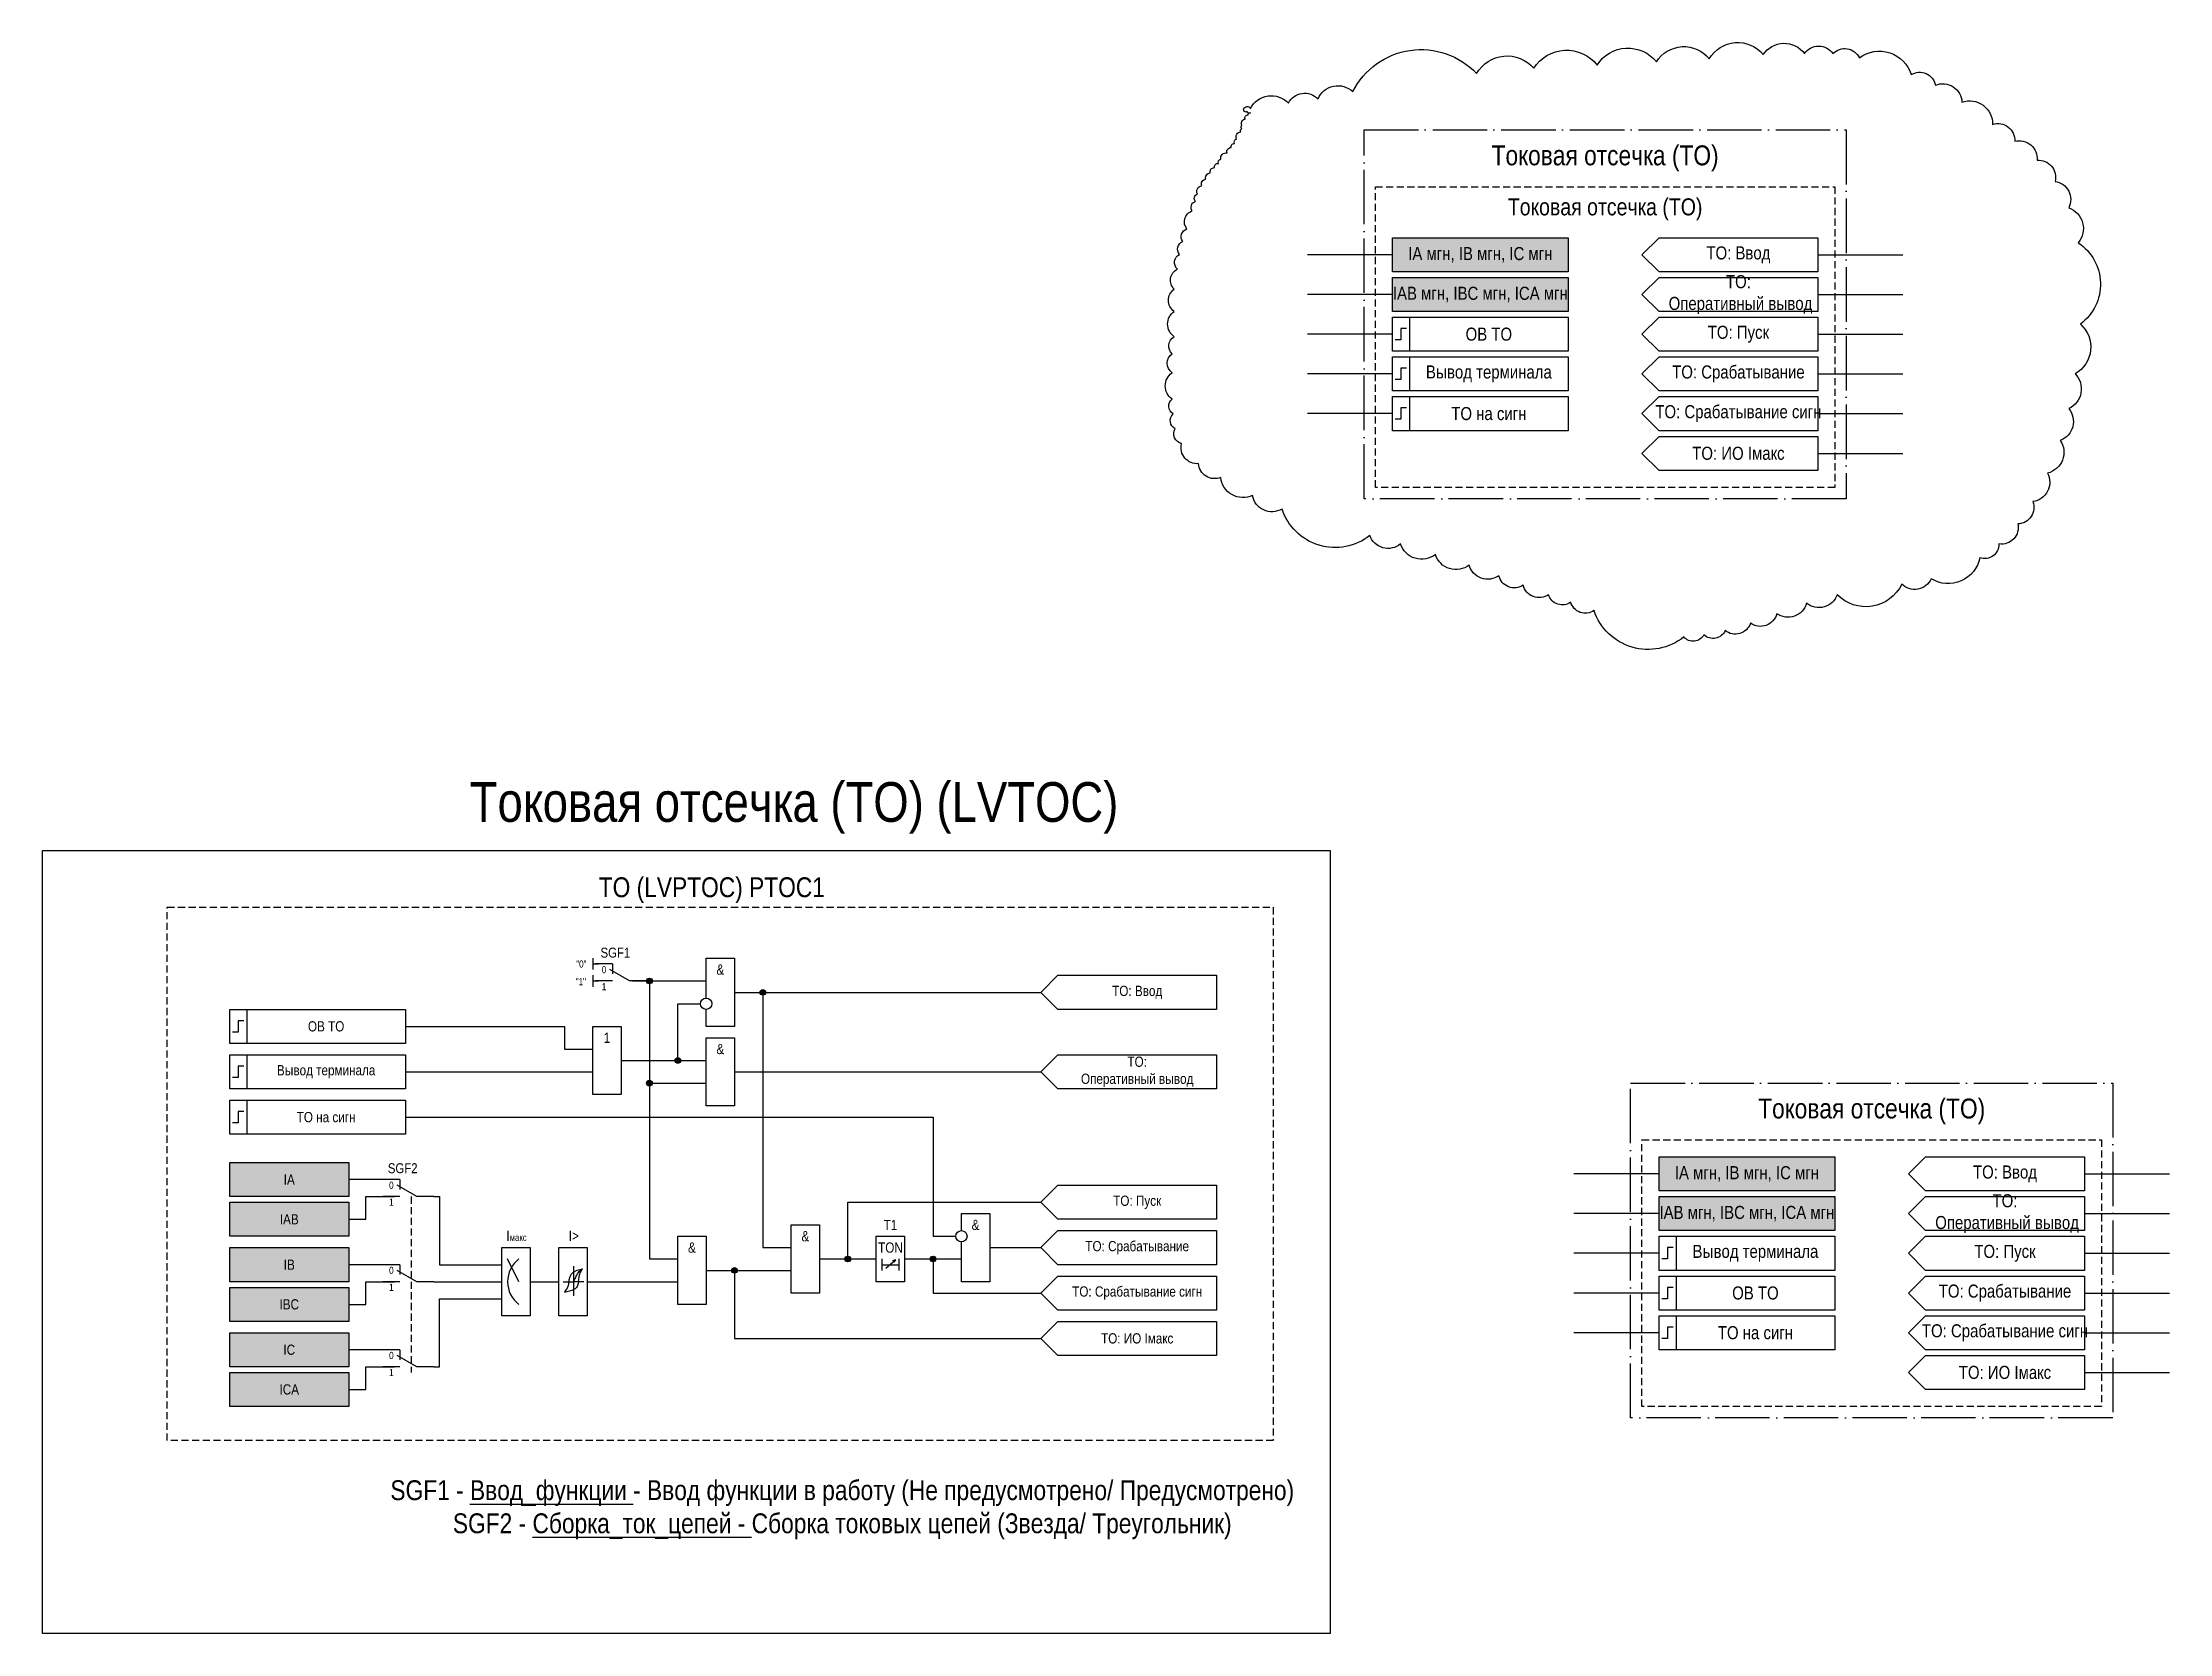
# Model space of a CAD drawing. Header units: millimetres. Extents: x -796 to 375, y -51 to 280.
# Drawn here: x 0 to 375, y 0 to 280.4 of the extents above; entities that cross this region are included whole.
import ezdxf
from ezdxf.enums import TextEntityAlignment as Align

# ---------------------------------------------------------------- set-up
doc = ezdxf.new("R2010")
doc.units = ezdxf.units.MM
doc.linetypes.add('ACAD_ISO04W100', pattern=[30, 24, -3, 0, -3])
doc.linetypes.add('штриховая2', pattern=[0.375, 0.25, -0.125])
doc.layers.add('TEXT', color=7, linetype='Continuous', lineweight=25)
doc.layers.add('Основная', color=7, linetype='Continuous')
doc.styles.add('1.8_Gost_RD', font='ARIALN.TTF', dxfattribs={"height": 1.8})
doc.styles.add('2.5_Gost_RD', font='ARIALN.TTF', dxfattribs={"height": 2.5})
doc.styles.add('3.5_Gost_RD', font='ARIALN.TTF', dxfattribs={"height": 3.5})
doc.styles.add('Вывод', font='ARIALN.TTF', dxfattribs={"height": 2.5})
doc.styles.add('Компонент', font='ARIALN.TTF', dxfattribs={"height": 3.5})

msp = doc.modelspace()

# ---------------------------------------------------------------- texts
at = {"color": 30, "ltscale": 100, "true_color": 0xf7941d, "insert": (275.5, 260), "char_height": 3.5, "width": 85, "attachment_point": 5, "style": '3.5_Gost_RD'}
msp.add_mtext('Токовая отсечка (ТО)', dxfattribs=at)
at = {"color": 30, "ltscale": 100, "style": '3.5_Gost_RD'}
for s, insert, char_height, width, attachment_point in [('Токовая отсечка (ТО)', (275.5, 251), 3, 81, 5), ('{\\C3;Токовая отсечка (ТО) (LVTOC)}', (132.5, 145.5), 7, 189, 5), ('ТО (LVРTOC) {\\C6;РTOC1}', (118, 131), 3.5, 160, 5), ('SGF1 - {\\LВвод_функции} - Ввод функции в работу (Не предусмотрено/ Предусмотрено)\\PSGF2 - {\\LСборка_ток_цепей -} Сборка токовых цепей (Звезда/ Треугольник)', (141, 27), 3.5, 206.7768, 2)]:
    msp.add_mtext(s, dxfattribs=dict(at, insert=insert, char_height=char_height, width=width, attachment_point=attachment_point))
at = {"color": 0, "ltscale": 100, "char_height": 2.3, "width": 31, "attachment_point": 5, "style": '2.5_Gost_RD'}
for s, insert in [('{\\C256;IA мгн, IB мгн, IC мгн}', (253.5, 243)), ('{\\C256;IAB мгн, IBC мгн, ICA мгн}', (253.5, 236))]:
    msp.add_mtext(s, dxfattribs=dict(at, insert=insert))
at = {"ltscale": 100, "attachment_point": 5}
for s, insert, char_height, width, style in [('ТО: Ввод', (299, 243), 2.3, 28, '2.5_Gost_RD'), ('ТО:\\P Оперативный вывод', (299, 236), 2.3, 28, '2.5_Gost_RD'), ('&', (119.5, 117), 1.8, 5, '2.5_Gost_RD'), ('1', (99.5, 105), 1.8, 5, '2.5_Gost_RD'), ('&', (119.5, 103), 1.8, 5, '2.5_Gost_RD'), ('ТО: Ввод', (346, 81), 2.3, 28, '2.5_Gost_RD'), ('{\\C0;IA}', (43.5, 80), 1.8, 21, '1.8_Gost_RD'), ('ТО:\\P Оперативный вывод', (346, 74), 2.3, 28, '2.5_Gost_RD'), ('{\\C0;IAB}', (43.5, 73), 1.8, 21, '1.8_Gost_RD'), ('T1', (149.5, 72), 1.8, 5, '2.5_Gost_RD'), ('&', (164.5, 72), 1.8, 5, '2.5_Gost_RD'), ('&', (114.5, 68), 1.8, 5, '2.5_Gost_RD'), ('&', (134.5, 70), 1.8, 5, '2.5_Gost_RD'), ('TON', (149.5, 68), 1.8, 5, '2.5_Gost_RD'), ('{\\C0;IB}', (43.5, 65), 1.8, 21, '1.8_Gost_RD'), ('{\\C0;IBC}', (43.5, 58), 1.8, 21, '1.8_Gost_RD'), ('{\\C0;IC}', (43.5, 50), 1.8, 21, '1.8_Gost_RD'), ('{\\C0;ICA}', (43.5, 43), 1.8, 21, '1.8_Gost_RD')]:
    msp.add_mtext(s, dxfattribs=dict(at, insert=insert, char_height=char_height, width=width, style=style))
at = {"ltscale": 100, "insert": (94, 115.5), "char_height": 1.25, "attachment_point": 1, "style": '3.5_Gost_RD'}
msp.add_mtext_dynamic_manual_height_columns('"1"', width=2, gutter_width=17.5, heights=[0], dxfattribs=at)
at = {"color": 30, "ltscale": 100, "true_color": 0xef8637, "insert": (322.5, 92), "char_height": 3.5, "width": 85, "attachment_point": 5, "style": '3.5_Gost_RD'}
msp.add_mtext('Токовая отсечка (ТО)', dxfattribs=at)
at = {"color": 1, "ltscale": 100, "char_height": 2.3, "width": 31, "attachment_point": 5, "style": '2.5_Gost_RD'}
for s, insert in [('{\\C256;IA мгн, IB мгн, IC мгн}', (300.5, 81)), ('{\\C256;IAB мгн, IBC мгн, ICA мгн}', (300.5, 74))]:
    msp.add_mtext(s, dxfattribs=dict(at, insert=insert))
at = {"color": 7, "ltscale": 100, "char_height": 1.8, "attachment_point": 1, "style": '1.8_Gost_RD'}
for s, insert in [('\\pi2.7859;I{\\H0.66667x;макс}', (79, 71)), ('\\pi4.7676;I>', (88, 71))]:
    msp.add_mtext_dynamic_manual_height_columns(s, width=11, gutter_width=17.5, heights=[0], dxfattribs=dict(at, insert=insert))
at = {"layer": 'TEXT', "color": 0, "ltscale": 100, "width": 28, "attachment_point": 5, "style": '2.5_Gost_RD'}
for s, insert, char_height in [('{\\C256;ОВ ТО}', (255, 229), 2.3), ('{\\C256;ТО: Пуск}', (299, 229), 2.3), ('{\\C256;Вывод терминала}', (255, 222), 2.3), ('{\\C256;ТО: Срабатывание}', (299, 222), 2.3), ('{\\C256;ТО на сигн}', (255, 215), 2.3), ('{\\C256;ТО: Срабатывание сигн}', (299, 215), 2.3), ('{\\C256;ТО: ИО Iмакс}', (299, 208), 2.3), ('ТО: Ввод', (193, 113), 1.8), ('{\\C256;ОВ ТО}', (50, 107), 1.8), ('ТО:\\P\\pt14.4;Оперативный вывод', (193, 99), 1.8), ('{\\C256;Вывод терминала}', (50, 99), 1.8), ('{\\C256;ТО на сигн}', (50, 91), 1.8), ('{\\C256;ТО: Пуск}', (193, 76), 1.8), ('{\\C256;ТО: Срабатывание}', (193, 68), 1.8), ('{\\C256;Вывод терминала}', (302, 67), 2.3), ('{\\C256;ТО: Пуск}', (346, 67), 2.3), ('{\\C256;ТО: Срабатывание сигн}', (193, 60), 1.8), ('{\\C256;ОВ ТО}', (302, 60), 2.3), ('{\\C256;ТО: Срабатывание}', (346, 60), 2.3), ('{\\C256;ТО: ИО Iмакс}', (193, 52), 1.8), ('{\\C256;ТО на сигн}', (302, 53), 2.3), ('{\\C256;ТО: Срабатывание сигн}', (346, 53), 2.3), ('{\\C256;ТО: ИО Iмакс}', (346, 46), 2.3)]:
    msp.add_mtext(s, dxfattribs=dict(at, insert=insert, char_height=char_height))

# ---------------------------------------------------------------- blocks, each defined once
blk = doc.blocks.new('Точка')
at = {"ltscale": 100}
h = blk.add_hatch(color=256, dxfattribs=at)
h.dxf.hatch_style = 1
edge = h.paths.add_edge_path()
edge.add_arc((0, 0), 0.5, 0, 360)
blk.add_circle((0, 0), 0.5, dxfattribs=at)
blk = doc.blocks.new('*U79')
at = {"layer": 'Основная', "color": 0}
blk.add_line((0, 0), (7, 4), dxfattribs=at)
at = {"layer": 'Основная', "ltscale": 0.35}
blk.add_line((6, 6), (6, 2.5), dxfattribs=at)
blk = doc.blocks.new('*U81')
at = {"layer": 'Основная', "color": 0}
for p, q in [((-3, 6), (-9, 6)), ((-3, 0), (-9, 0)), ((9, 0), (3, 0))]:
    blk.add_line(p, q, dxfattribs=at)
at = {"layer": 'Основная', "ltscale": 0.25, "xscale": -1}
blk.add_blockref('*U79', (3, 0), dxfattribs=at)
at = {"layer": 'Основная'}
for tag, height, style, p in [('ОУ', 3.5, 'Компонент', (-2, 10)), ('В1', 2.5, 'Вывод', (-14, 6)), ('В2', 2.5, 'Вывод', (-6, 4)), ('В3', 2.5, 'Вывод', (-6, -2))]:
    blk.add_attdef(tag, text='', height=height, dxfattribs=dict(at, style=style)).set_placement(p, align=Align.MIDDLE_CENTER)

# ---------------------------------------------------------------- hatches: boundary and pattern name
at = {"ltscale": 100, "true_color": 0xf7941d}
h = msp.add_hatch(color=30, dxfattribs=at)
h.dxf.hatch_style = 1
h.paths.add_polyline_path([(238, 246), (269, 246), (269, 240), (238, 240)])
h = msp.add_hatch(color=30, dxfattribs=at)
h.dxf.hatch_style = 1
h.paths.add_polyline_path([(238, 239), (269, 239), (269, 233), (238, 233)])
at = {"ltscale": 100, "true_color": 0x6bffb3}
h = msp.add_hatch(color=111, dxfattribs=at)
h.dxf.hatch_style = 1
h.paths.add_polyline_path([(33, 83), (54, 83), (54, 77), (33, 77)])
at = {"ltscale": 100}
h = msp.add_hatch(color=1, dxfattribs=at)
h.dxf.hatch_style = 1
h.paths.add_polyline_path([(285, 84), (316, 84), (316, 78), (285, 78)])
at = {"ltscale": 100, "true_color": 0x6bffb3}
h = msp.add_hatch(color=111, dxfattribs=at)
h.dxf.hatch_style = 1
h.paths.add_polyline_path([(33, 76), (54, 76), (54, 70), (33, 70)])
at = {"ltscale": 100}
h = msp.add_hatch(color=1, dxfattribs=at)
h.dxf.hatch_style = 1
h.paths.add_polyline_path([(285, 77), (316, 77), (316, 71), (285, 71)])
at = {"ltscale": 100, "true_color": 0x6bffb3}
h = msp.add_hatch(color=111, dxfattribs=at)
h.dxf.hatch_style = 1
h.paths.add_polyline_path([(33, 68), (54, 68), (54, 62), (33, 62)])
h = msp.add_hatch(color=111, dxfattribs=at)
h.dxf.hatch_style = 1
h.paths.add_polyline_path([(33, 61), (54, 61), (54, 55), (33, 55)])
h = msp.add_hatch(color=111, dxfattribs=at)
h.dxf.hatch_style = 1
h.paths.add_polyline_path([(33, 53), (54, 53), (54, 47), (33, 47)])
h = msp.add_hatch(color=111, dxfattribs=at)
h.dxf.hatch_style = 1
h.paths.add_polyline_path([(33, 46), (54, 46), (54, 40), (33, 40)])

# ---------------------------------------------------------------- linework, layer by layer
at = {"ltscale": 100}
for p, q in [((238, 243), (223, 243)), ((313, 243), (328, 243)), ((238, 236), (223, 236)), ((313, 236), (328, 236)), ((238, 229), (223, 229)), ((313, 229), (328, 229)), ((238, 222), (223, 222)), ((313, 222), (328, 222)), ((238, 215), (223, 215)), ((313, 215), (328, 215)), ((313, 208), (328, 208)), ((97, 119), (97, 117)), ((97, 118), (98, 118)), ((97, 116), (97, 114)), ((97, 115), (98, 115)), ((64, 91), (157, 91)), ((60, 80), (54, 80)), ((285, 81), (270, 81)), ((360, 81), (375, 81)), ((285, 74), (270, 74)), ((360, 74), (375, 74)), ((60, 65), (54, 65)), ((285, 67), (270, 67)), ((360, 67), (375, 67)), ((69, 62), (81, 62)), ((285, 60), (270, 60)), ((360, 60), (375, 60)), ((285, 53), (270, 53)), ((360, 53), (375, 53)), ((60, 50), (54, 50)), ((360, 46), (375, 46))]:
    msp.add_line(p, q, dxfattribs=at)
at = {"linetype": 'штриховая2', "ltscale": 5}
msp.add_line((65, 77), (65, 46), dxfattribs=at)
at = {"color": 7, "ltscale": 100}
for p, q in [((84, 62), (82, 66)), ((148.71, 64.4), (150.38, 65.88)), ((150.38, 65.88), (149.86, 65.66)), ((150.38, 65.88), (150.12, 65.42)), ((91.79, 62), (93.6, 62)), ((95.42, 62), (93.6, 62))]:
    msp.add_line(p, q, dxfattribs=at)
msp.add_line((93.6, 64.72), (93.6, 59.52))
at = {"ltscale": 100}
msp.add_lwpolyline([(212.02, 268.97, -0.520567), (212.95, 268.79, -0.520567), (212.95, 268.79, -0.520567), (219.66, 269.72, -0.520567), (219.66, 269.72, -0.520567), (224.88, 270.47, -0.520567), (224.88, 270.47, -0.520567), (231.03, 271.77, -0.520567), (231.03, 271.77, -0.520567), (252.85, 274.94, -0.520567), (252.85, 274.94, -0.520567), (262.91, 275.87, -0.520567), (262.91, 275.87, -0.520567), (274.1, 276.43, -0.520567), (274.1, 276.43, -0.520567), (284.54, 276.99, -0.520567), (284.54, 276.99, -0.520567), (293.86, 277.54, -0.520567), (293.86, 277.54, -0.520567), (303.37, 278.29, -0.520567), (303.37, 278.29, -0.520567), (310.64, 278.48, -0.520567), (310.64, 278.48, -0.520567), (315.67, 278.48, -0.520567), (315.67, 278.48, -0.520567), (320.33, 277.73, -0.520567), (320.33, 277.73, -0.520567), (329.47, 274.75, -0.520567), (329.47, 274.75, -0.520567), (333.75, 272.89, -0.520567), (333.75, 272.89, -0.520567), (338.41, 269.91, -0.520567), (338.41, 269.91, -0.520567), (343.82, 265.99, -0.520567), (343.82, 265.99, -0.520567), (347.74, 263.01, -0.520567), (347.74, 263.01, -0.520567), (351.65, 259.66, -0.520567), (351.65, 259.66, -0.520567), (354.82, 255.93, -0.520567), (354.82, 255.93, -0.520567), (357.24, 251.28, -0.520567), (357.24, 251.28, -0.520567), (358.92, 245.13, -0.520567), (358.92, 245.13, -0.520567), (359.29, 230.78, -0.520567), (359.29, 230.78, -0.520567), (358.36, 222.03, -0.520567), (358.36, 222.03, -0.520567), (357.24, 215.88, -0.520567), (357.24, 215.88, -0.520567), (355.75, 210.29, -0.520567), (355.75, 210.29, -0.520567), (353.51, 204.52, -0.520567), (353.51, 204.52, -0.520567), (350.9, 199.49, -0.520567), (350.9, 199.49, -0.520567), (348.29, 195.57, -0.520567), (348.29, 195.57, -0.520567), (344.94, 192.03, -0.520567), (344.94, 192.03, -0.520567), (341.58, 189.61, -0.520567), (341.58, 189.61, -0.520567), (333.01, 185.89, -0.520567), (333.01, 185.89, -0.520567), (327.79, 184.95, -0.520567), (327.79, 184.95, -0.520567), (316.42, 183.09, -0.520567), (316.42, 183.09, -0.520567), (311.01, 181.6, -0.520567), (311.01, 181.6, -0.520567), (305.79, 179.74, -0.520567), (305.79, 179.74, -0.520567), (301.13, 178.06, -0.520567), (301.13, 178.06, -0.520567), (296.65, 176.76, -0.520567), (296.65, 176.76, -0.520567), (292.93, 176.01, -0.520567), (292.93, 176.01, -0.520567), (289.38, 175.64, -0.520567), (289.38, 175.64, -0.520567), (273.54, 180.3, -0.520567), (273.54, 180.3, -0.520567), (269.44, 181.79, -0.520567), (269.44, 181.79, -0.520567), (265.52, 183.09, -0.520567), (265.52, 183.09, -0.520567), (261.05, 184.77, -0.520567), (261.05, 184.77, -0.520567), (256.76, 186.44, -0.520567), (256.76, 186.44, -0.520567), (251.54, 188.31, -0.520567), (251.54, 188.31, -0.520567), (245.57, 190.17, -0.520567), (245.57, 190.17, -0.520567), (239.42, 192.03, -0.520567), (239.42, 192.03, -0.520567), (234.02, 193.52, -0.520567), (234.02, 193.52, -0.520567), (218.54, 198.18, -0.520567), (218.54, 198.18, -0.520567), (213.32, 200.6, -0.520567), (213.32, 200.6, -0.520567), (207.73, 203.77, -0.520567), (207.73, 203.77, -0.520567), (203.82, 206.19, -0.520567), (203.82, 206.19, -0.520567), (200.83, 209.73, -0.520567), (200.83, 209.73, -0.520567), (199.71, 212.34, -0.520567), (199.71, 212.34, -0.520567), (199.34, 214.95, -0.520567), (199.34, 214.95, -0.520567), (199.16, 217.56, -0.520567), (199.16, 217.56, -0.520567), (199.16, 222.21, -0.520567), (199.16, 222.21, -0.520567), (199.16, 225.57, -0.520567), (199.16, 225.57, -0.520567), (199.53, 228.55, -0.520567), (199.53, 228.55, -0.520567), (199.53, 233.02, -0.520567), (199.53, 233.02, -0.520567), (199.53, 236.93, -0.520567), (199.53, 236.93, -0.520567), (200.09, 240.47, -0.520567), (200.09, 240.47, -0.520567), (200.46, 243.08, -0.520567), (200.46, 243.08, -0.520567), (201.02, 245.32, -0.520567), (201.02, 245.32, -0.520567), (201.77, 247.55, -0.520567), (201.77, 247.55, -0.520567), (202.7, 250.72, -0.520567), (202.7, 250.72, -0.520567), (203.26, 252.39, -0.520567), (203.26, 252.39, -0.520567), (203.63, 253.7, -0.520567), (203.63, 253.7, -0.520567), (204.37, 255.19, -0.520567), (204.37, 255.19, -0.520567), (205.12, 256.31, -0.520567), (205.12, 256.31, -0.520567), (205.87, 257.42, -0.520567), (205.87, 257.42, -0.520567), (206.61, 258.36, -0.520567), (206.61, 258.36, -0.520567), (207.36, 259.1, -0.520567), (207.36, 259.1, -0.520567), (207.73, 259.85, -0.520567), (207.73, 259.85, -0.520567), (208.85, 260.96, -0.520567), (208.85, 260.96, -0.520567), (209.59, 261.9, -0.520567), (209.59, 261.9, -0.520567), (210.15, 262.64, -0.520567), (210.15, 262.64, -0.520567), (210.53, 263.39, -0.520567), (210.53, 263.39, -0.520567), (211.27, 264.69, -0.520567), (211.27, 264.69, -0.520567), (211.46, 265.25, -0.520567), (211.46, 265.25, -0.520567), (211.46, 265.81, -0.520567), (211.46, 265.81, -0.520567), (212.02, 266.93, -0.520567), (212.02, 266.93, -0.520567), (212.58, 267.67, -0.520567), (212.58, 267.67, -0.520567), (212.95, 268.04, -0.520567), (212.95, 268.04, -0.520567), (212.39, 268.23, -0.520567), (212.39, 268.23, -0.520567), (211.83, 268.42, -0.520567), (211.83, 268.42, -0.520567)], format="xyb", close=True, dxfattribs=at)
at = {"color": 251, "linetype": 'ACAD_ISO04W100', "lineweight": 30, "ltscale": 0.4, "true_color": 0x58595b}
for points in [[(233, 265), (318, 265), (318, 200), (233, 200)], [(280, 97), (365, 97), (365, 38), (280, 38)]]:
    msp.add_lwpolyline(points, close=True, dxfattribs=at)
at = {"linetype": 'штриховая2', "ltscale": 5}
for points in [[(235, 255), (316, 255), (316, 202), (235, 202)], [(22, 128), (217, 128), (217, 34), (22, 34)], [(282, 87), (363, 87), (363, 40), (282, 40)]]:
    msp.add_lwpolyline(points, close=True, dxfattribs=at)
at = {"ltscale": 100}
for points in [[(238, 246), (269, 246), (269, 240), (238, 240)], [(313, 246), (313, 240), (285, 240), (282, 243), (285, 246)], [(238, 239), (269, 239), (269, 233), (238, 233)], [(313, 239), (313, 233), (285, 233), (282, 236), (285, 239)], [(238, 232), (241, 232), (241, 226), (238, 226)], [(238, 232), (269, 232), (269, 226), (238, 226)], [(238, 225), (269, 225), (269, 219), (238, 219)], [(238, 225), (241, 225), (241, 219), (238, 219)], [(238, 218), (241, 218), (241, 212), (238, 212)], [(238, 218), (269, 218), (269, 212), (238, 212)], [(33, 110), (36, 110), (36, 104), (33, 104)], [(33, 110), (64, 110), (64, 104), (33, 104)], [(97, 107), (102, 107), (102, 95), (97, 95)], [(117, 105), (122, 105), (122, 93), (117, 93)], [(33, 102), (64, 102), (64, 96), (33, 96)], [(33, 102), (36, 102), (36, 96), (33, 96)], [(33, 94), (36, 94), (36, 88), (33, 88)], [(33, 94), (64, 94), (64, 88), (33, 88)], [(33, 83), (54, 83), (54, 77), (33, 77)], [(360, 84), (360, 78), (332, 78), (329, 81), (332, 84)], [(33, 76), (54, 76), (54, 70), (33, 70)], [(360, 77), (360, 71), (332, 71), (329, 74), (332, 77)], [(132, 72), (137, 72), (137, 60), (132, 60)], [(33, 68), (54, 68), (54, 62), (33, 62)], [(81, 68), (86, 68), (86, 56), (81, 56)], [(91, 68), (96, 68), (96, 56), (91, 56)], [(112, 70), (117, 70), (117, 58), (112, 58)], [(147, 70), (152, 70), (152, 62), (147, 62)], [(285, 70), (288, 70), (288, 64), (285, 64)], [(285, 70), (316, 70), (316, 64), (285, 64)], [(33, 61), (54, 61), (54, 55), (33, 55)], [(285, 63), (316, 63), (316, 57), (285, 57)], [(285, 63), (288, 63), (288, 57), (285, 57)], [(33, 53), (54, 53), (54, 47), (33, 47)], [(285, 56), (288, 56), (288, 50), (285, 50)], [(285, 56), (316, 56), (316, 50), (285, 50)], [(33, 46), (54, 46), (54, 40), (33, 40)]]:
    msp.add_lwpolyline(points, close=True, dxfattribs=at)
at = {"lineweight": 30, "ltscale": 100}
for points in [[(240.5, 230), (239.5, 230), (239.5, 228), (238.5, 228)], [(240.5, 223), (239.5, 223), (239.5, 221), (238.5, 221)], [(240.5, 216), (239.5, 216), (239.5, 214), (238.5, 214)], [(35.5, 108), (34.5, 108), (34.5, 106), (33.5, 106)], [(35.5, 100), (34.5, 100), (34.5, 98), (33.5, 98)], [(35.5, 92), (34.5, 92), (34.5, 90), (33.5, 90)], [(287.5, 68), (286.5, 68), (286.5, 66), (285.5, 66)], [(287.5, 61), (286.5, 61), (286.5, 59), (285.5, 59)], [(287.5, 54), (286.5, 54), (286.5, 52), (285.5, 52)]]:
    msp.add_lwpolyline(points, dxfattribs=at)
at = {"ltscale": 100}
for points in [[(282, 229), (285, 232), (313, 232), (313, 226), (285, 226), (282, 229)], [(282, 222), (285, 225), (313, 225), (313, 219), (285, 219), (282, 222)], [(282, 215), (285, 218), (313, 218), (313, 212), (285, 212), (282, 215)], [(282, 208), (285, 211), (313, 211), (313, 205), (285, 205), (282, 208)], [(117, 112), (117, 119), (122, 119), (122, 107), (117, 107), (117, 110)], [(104, 115), (107, 115), (107, 66), (112, 66)], [(104, 115), (117, 115)], [(104, 115), (107, 115), (107, 97), (117, 97)], [(122, 113), (176, 113)], [(122, 113), (127, 113), (127, 68), (132, 68)], [(102, 101), (112, 101), (112, 111), (116, 111)], [(64, 107), (92, 107), (92, 103), (97, 103)], [(64, 99), (97, 99)], [(64, 99), (97, 99)], [(102, 101), (117, 101)], [(122, 99), (176, 99)], [(64, 91), (157, 91), (157, 70), (161, 70)], [(54, 73), (57, 73), (57, 77), (62, 77)], [(69, 77), (70, 77), (70, 65), (81, 65)], [(137, 66), (142, 66), (142, 76), (176, 76)], [(162, 71), (162, 74), (167, 74), (167, 62), (162, 62), (162, 69)], [(167, 68), (176, 68)], [(329, 67), (332, 70), (360, 70), (360, 64), (332, 64), (329, 67)], [(117, 64), (132, 64)], [(117, 64), (132, 64)], [(117, 64), (122, 64), (122, 52), (176, 52)], [(137, 66), (147, 66)], [(148, 66), (148, 64)], [(148, 65), (151, 65)], [(151, 66), (151, 64)], [(152, 66), (162, 66)], [(152, 66), (157, 66), (157, 60), (176, 60)], [(54, 58), (57, 58), (57, 62), (62, 62)], [(86, 62), (91, 62)], [(96, 62), (112, 62)], [(329, 60), (332, 63), (360, 63), (360, 57), (332, 57), (329, 60)], [(69, 47), (70, 47), (70, 59), (81, 59)], [(329, 53), (332, 56), (360, 56), (360, 50), (332, 50), (329, 53)], [(329, 46), (332, 49), (360, 49), (360, 43), (332, 43), (329, 46)], [(54, 43), (57, 43), (57, 47), (62, 47)]]:
    msp.add_lwpolyline(points, dxfattribs=at)
at = {"color": 3, "ltscale": 100}
msp.add_lwpolyline([(0, 138), (227, 138), (227, 0), (0, 0)], close=True, dxfattribs=at)
at = {"color": 1, "ltscale": 100}
for points in [[(285, 84), (316, 84), (316, 78), (285, 78)], [(285, 77), (316, 77), (316, 71), (285, 71)]]:
    msp.add_lwpolyline(points, close=True, dxfattribs=at)
msp.add_circle((117, 111), 1)
at = {"ltscale": 100}
msp.add_circle((162, 70), 1, dxfattribs=at)
at = {"color": 7, "ltscale": 100}
msp.add_arc((87, 62), 5, 126.8699, 233.1301, dxfattribs=at)
for points in [[(92.8, 61.92), (92.95, 62.71), (93.44, 63.54), (95.2, 64.26)], [(93.6, 62), (94, 62.72), (94.47, 63.6), (95.2, 64.26)], [(94.48, 61.92), (94.6, 62.71), (94.81, 63.54), (95.2, 64.26)], [(92.8, 61.92), (92.6, 61.13), (92, 60.12)], [(94.48, 61.92), (94.25, 61.13), (93.76, 60.67), (92, 60.12)]]:
    msp.add_spline(points, degree=3)
at = {"layer": 'TEXT', "color": 0, "ltscale": 100}
for points in [[(176, 113), (179, 116), (207, 116), (207, 110), (179, 110), (176, 113)], [(176, 99), (179, 102), (207, 102), (207, 96), (179, 96), (176, 99)], [(176, 76), (179, 79), (207, 79), (207, 73), (179, 73), (176, 76)], [(176, 68), (179, 71), (207, 71), (207, 65), (179, 65), (176, 68)], [(176, 60), (179, 63), (207, 63), (207, 57), (179, 57), (176, 60)], [(176, 52), (179, 55), (207, 55), (207, 49), (179, 49), (176, 52)]]:
    msp.add_lwpolyline(points, dxfattribs=at)

# ---------------------------------------------------------------- block references
at = {"ltscale": 100}
for p in [(107, 115), (127, 113), (112, 101), (107, 97), (122, 64), (142, 66), (157, 66)]:
    msp.add_blockref('Точка', p, dxfattribs=at)
at = {"layer": 'Основная', "ltscale": 0.25, "xscale": 0.5, "yscale": 0.5, "zscale": 0.5}
msp.add_blockref('*U81', (102, 115), dxfattribs=at).add_auto_attribs({'ОУ': 'SGF1', 'В1': '"0"', 'В2': '0', 'В3': '1'})
at = {"layer": 'Основная', "ltscale": 0.25}
ref = msp.add_blockref('*U81', (64.5, 77), dxfattribs=dict(at, xscale=0.5, yscale=0.5, zscale=0.5))
ref.add_attrib('ОУ', 'SGF2', dxfattribs={"height": 1.75, "style": 'Компонент'}).set_placement((63.5, 82), align=Align.MIDDLE_CENTER)
ref.add_attrib('В2', '0', dxfattribs={"height": 1.25, "style": 'Вывод'}).set_placement((61.5, 79), align=Align.MIDDLE_CENTER)
ref.add_attrib('В3', '1', dxfattribs={"height": 1.25, "style": 'Вывод'}).set_placement((61.5, 76), align=Align.MIDDLE_CENTER)
ref = msp.add_blockref('*U81', (64.5, 62), dxfattribs=dict(at, xscale=0.5, yscale=0.5, zscale=0.5))
ref.add_attrib('В2', '0', dxfattribs={"height": 1.25, "style": 'Вывод'}).set_placement((61.5, 64), align=Align.MIDDLE_CENTER)
ref.add_attrib('В3', '1', dxfattribs={"height": 1.25, "style": 'Вывод'}).set_placement((61.5, 61), align=Align.MIDDLE_CENTER)
ref = msp.add_blockref('*U81', (64.5, 47), dxfattribs=dict(at, xscale=0.5, yscale=0.5, zscale=0.5))
ref.add_attrib('В2', '0', dxfattribs={"height": 1.25, "style": 'Вывод'}).set_placement((61.5, 49), align=Align.MIDDLE_CENTER)
ref.add_attrib('В3', '1', dxfattribs={"height": 1.25, "style": 'Вывод'}).set_placement((61.5, 46), align=Align.MIDDLE_CENTER)

msp.set_redraw_order([(e.dxf.handle, doc.entitydb.next_handle()) for e in msp.query("TEXT MTEXT ATTDEF DIMENSION ARC_DIMENSION")])  # texts and dimensions are drawn at this point

doc.saveas('drawing.dxf')
